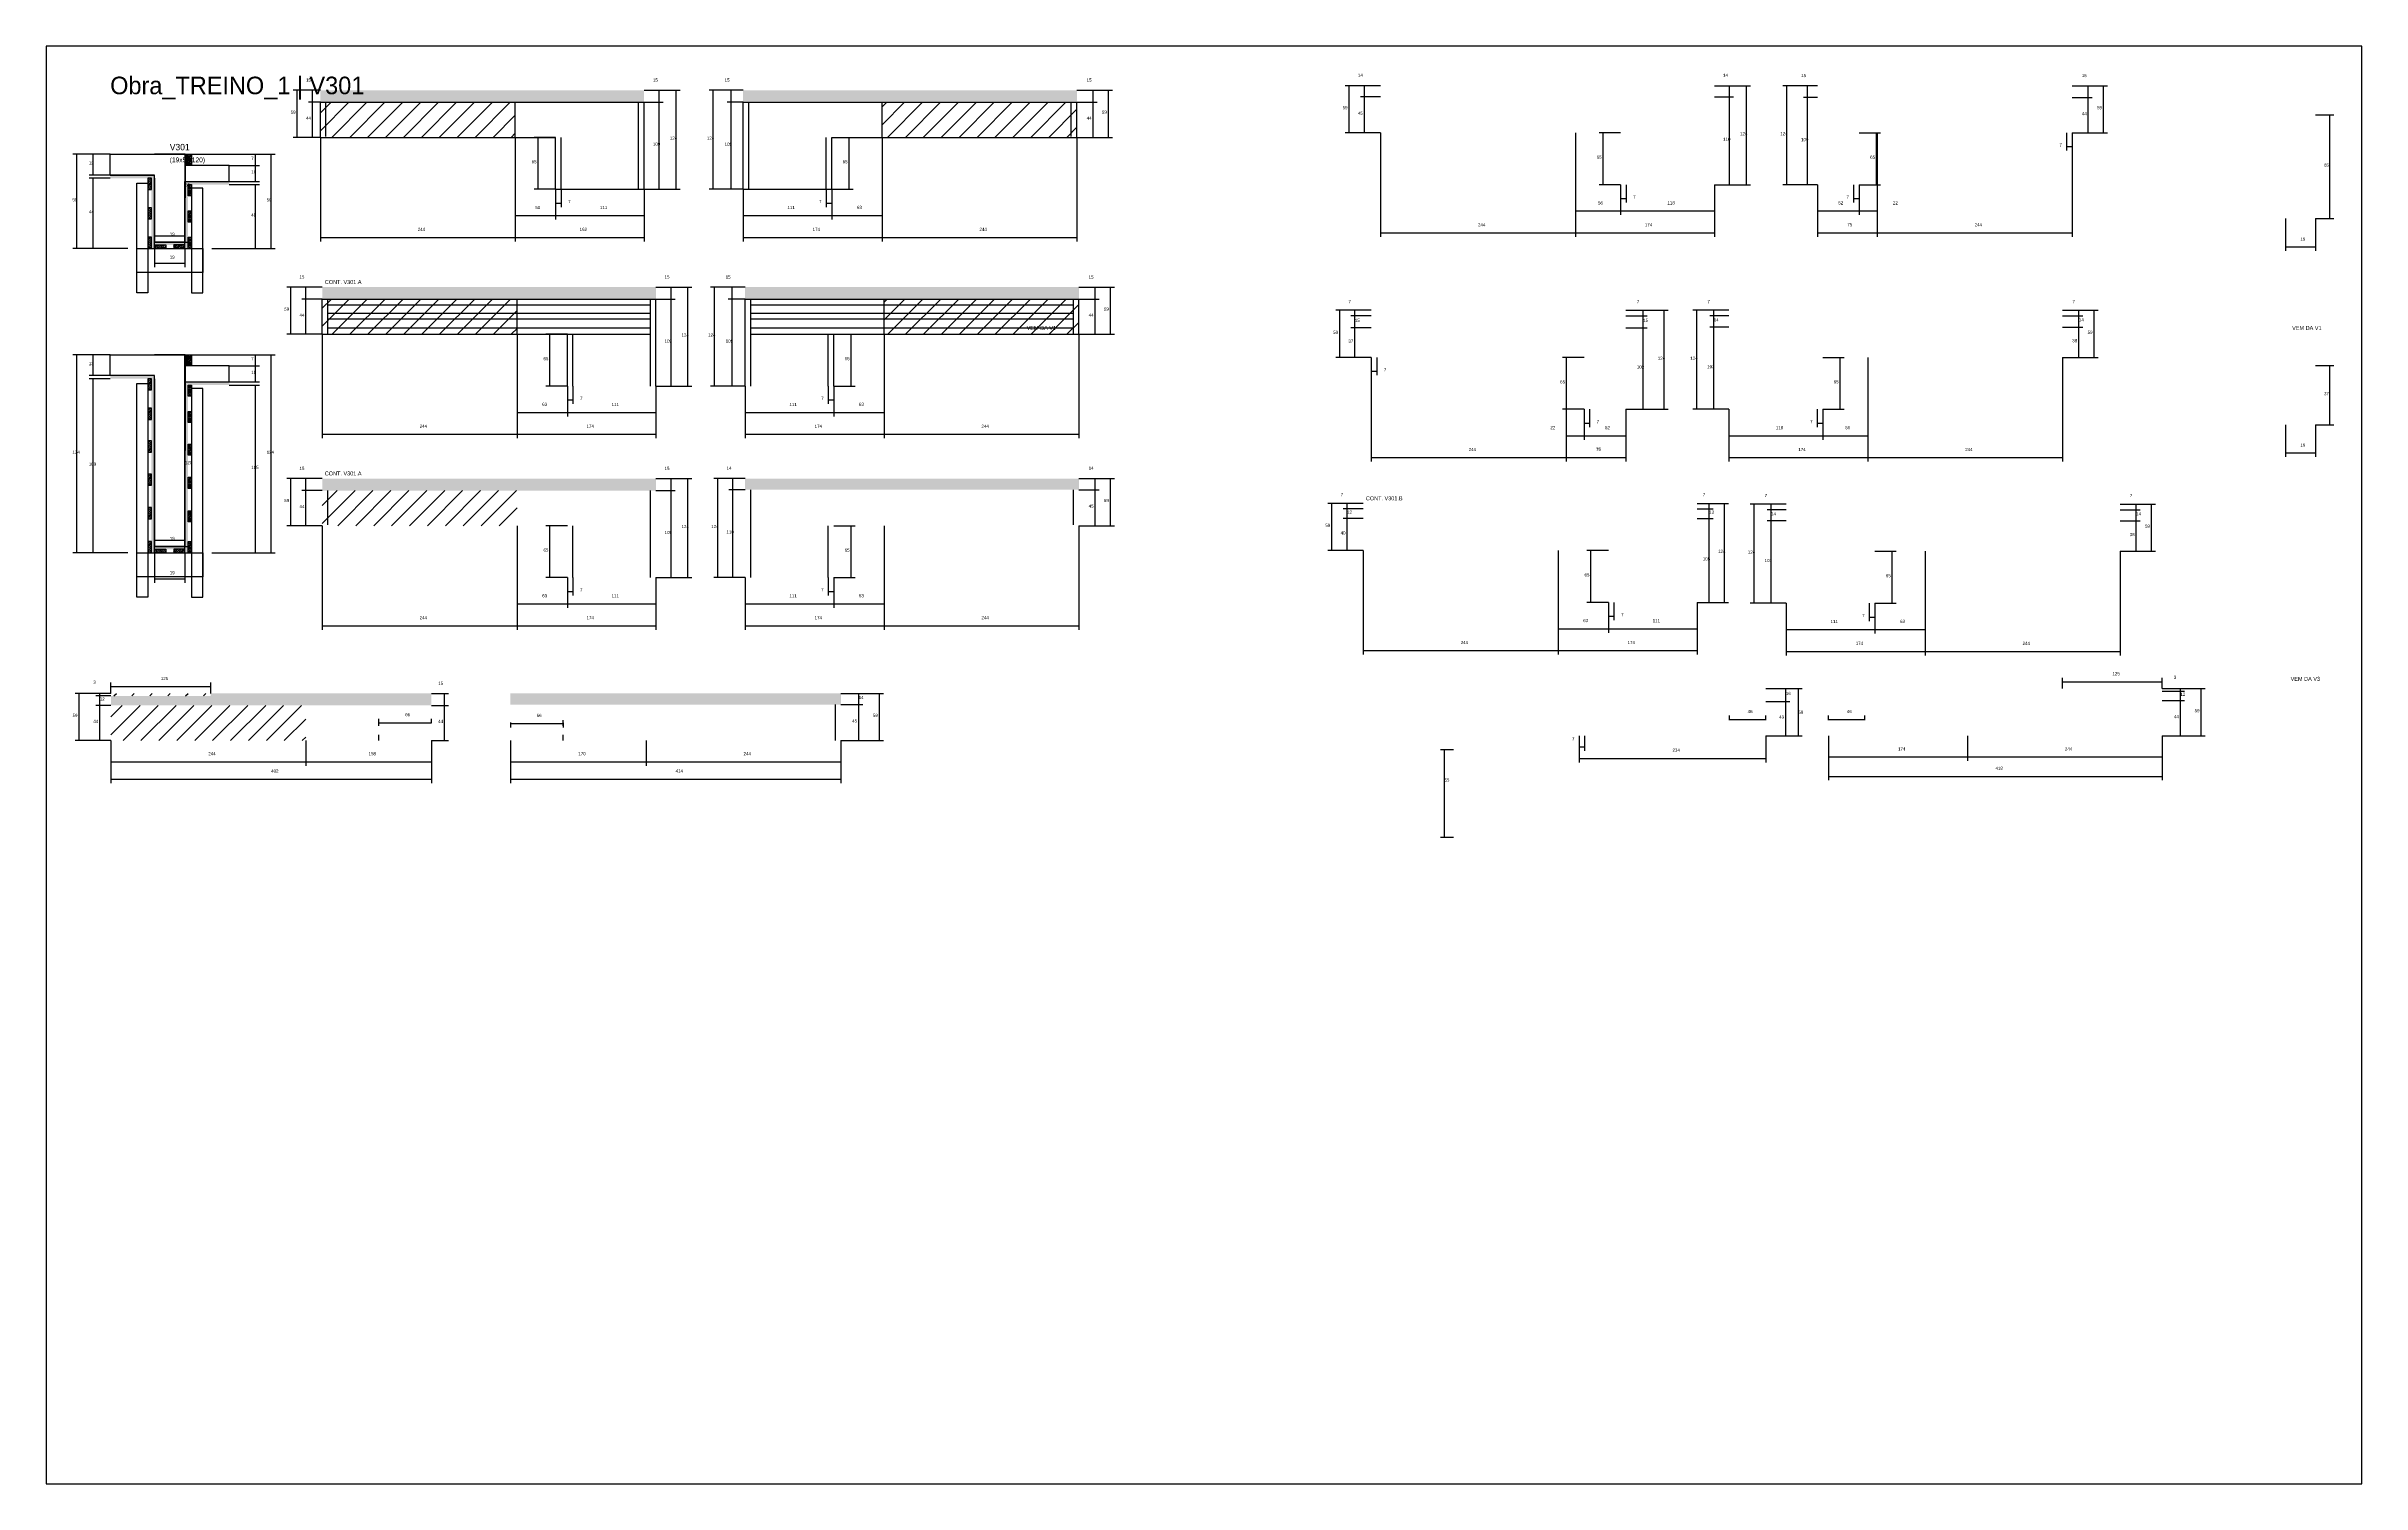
# Model space of a CAD drawing. Header units: metres. Extents: x -41 to 34800, y -36000 to 1848.
# Drawn here: x 2900 to 5800, y 0 to 1800 of the extents above; entities that cross this region are included whole.
import ezdxf

# ---------------------------------------------------------------- set-up
doc = ezdxf.new("R2010")
doc.units = ezdxf.units.M
for name, color, linetype in [('CELL_BORDER', 8, 'Continuous'), ('CONCRETO', 251, 'Continuous'), ('COTA', 4, 'Continuous'), ('Cota Seção (2x)', 4, 'Continuous'), ('Hachura', 253, 'Continuous'), ('LABEL_ID', 3, 'Continuous'), ('Madeira', 126, 'Continuous'), ('Painéis', 200, 'Continuous'), ('REAPROVEITAMENTO', 251, 'Continuous'), ('SARR_2.2x7', 40, 'Continuous'), ('SARR_3.5x7', 81, 'Continuous'), ('Texto Seção', 7, 'Continuous')]:
    doc.layers.add(name, color=color, linetype=linetype)

msp = doc.modelspace()

# ---------------------------------------------------------------- hatches: boundary and pattern name
at = {"layer": 'COTA'}
h = msp.add_hatch(dxfattribs=at)
h.set_pattern_fill('AR-CONC', scale=0.03)
h.paths.add_polyline_path([(3648.8, 1745), (3243.3, 1745), (3243.3, 1745), (3243.3, 1730), (3243.3, 1730), (3648.8, 1730), (3648.8, 1730), (3648.8, 1745)])
h = msp.add_hatch(dxfattribs=at)
h.set_pattern_fill('AR-CONC', scale=0.03)
h.paths.add_polyline_path([(3772.8, 1745), (4190.8, 1745), (4190.8, 1745), (4190.8, 1731), (4190.8, 1731), (3772.8, 1731), (3772.8, 1731), (3772.8, 1745)])
h = msp.add_hatch(dxfattribs=at)
h.set_pattern_fill('AR-CONC', scale=0.03)
h.paths.add_polyline_path([(3663.6, 1498.4), (3245.6, 1498.4), (3245.6, 1498.4), (3245.6, 1483.4), (3245.6, 1483.4), (3663.6, 1483.4), (3663.6, 1483.4), (3663.6, 1498.4)])
h = msp.add_hatch(dxfattribs=at)
h.set_pattern_fill('AR-CONC', scale=0.03)
h.paths.add_polyline_path([(3775.3, 1498.4), (4193.3, 1498.4), (4193.3, 1498.4), (4193.3, 1483.4), (4193.3, 1483.4), (3775.3, 1483.4), (3775.3, 1483.4), (3775.3, 1498.4)])
h = msp.add_hatch(dxfattribs=at)
h.set_pattern_fill('AR-CONC', scale=0.03)
h.paths.add_polyline_path([(3663.6, 1258.7), (3245.6, 1258.7), (3245.6, 1258.7), (3245.6, 1243.7), (3245.6, 1243.7), (3663.6, 1243.7), (3663.6, 1243.7), (3663.6, 1258.7)])
h = msp.add_hatch(dxfattribs=at)
h.set_pattern_fill('AR-CONC', scale=0.03)
h.paths.add_polyline_path([(3775.3, 1258.7), (4193.3, 1258.7), (4193.3, 1258.7), (4193.3, 1244.7), (4193.3, 1244.7), (3775.3, 1244.7), (3775.3, 1244.7), (3775.3, 1258.7)])
h = msp.add_hatch(dxfattribs=at)
h.set_pattern_fill('AR-CONC', scale=0.03)
h.paths.add_polyline_path([(3382.4, 974.6), (3382.4, 989.6), (3382.4, 989.6), (3105.9, 989.6), (3105.9, 989.6), (3105.9, 986.6), (3105.9, 986.6), (2980.9, 986.6), (2980.9, 986.6), (2980.9, 974.6), (2980.9, 974.6), (3382.4, 974.6)])
h = msp.add_hatch(dxfattribs=at)
h.set_pattern_fill('AR-CONC', scale=0.03)
h.paths.add_polyline_path([(3481.3, 989.6), (3481.3, 975.6), (3481.3, 975.6), (3895.3, 975.6), (3895.3, 975.6), (3895.3, 989.6), (3895.3, 989.6), (3481.3, 989.6)])
at = {"layer": 'Hachura'}
h = msp.add_hatch(color=8, dxfattribs=at)
h.dxf.hatch_style = 1
h.paths.add_polyline_path([(3077.6, 1664.8), (3074, 1664.8), (3074, 1664.8), (3074, 1650.8), (3074, 1650.8), (3077.6, 1650.8), (3077.6, 1650.8), (3077.6, 1664.8)])
h = msp.add_hatch(dxfattribs=at)
h.set_pattern_fill('ANSI31', scale=0.5)
h.paths.add_polyline_path([(3082, 1650.8), (3077.6, 1650.8), (3077.6, 1650.8), (3077.6, 1664.8), (3077.6, 1664.8), (3082, 1664.8), (3082, 1664.8), (3082, 1650.8)])
h = msp.add_hatch(color=8, dxfattribs=at)
h.dxf.hatch_style = 1
h.paths.add_polyline_path([(2980, 1634.8), (2980, 1638.8), (2980, 1638.8), (3035.6, 1638.8), (3035.6, 1638.8), (3035.6, 1634.8), (3035.6, 1634.8), (2980, 1634.8)])
h = msp.add_hatch(dxfattribs=at)
h.set_pattern_fill('ANSI31', scale=0.5)
h.paths.add_polyline_path([(3027.2, 1620.8), (3031.6, 1620.8), (3031.6, 1620.8), (3031.6, 1634.8), (3031.6, 1634.8), (3027.2, 1634.8), (3027.2, 1634.8), (3027.2, 1620.8)])
h = msp.add_hatch(color=8, dxfattribs=at)
h.dxf.hatch_style = 1
h.paths.add_polyline_path([(3031.6, 1634.8), (3035.6, 1634.8), (3035.6, 1634.8), (3035.6, 1546.8), (3035.6, 1546.8), (3031.6, 1546.8), (3031.6, 1546.8), (3031.6, 1634.8)])
h = msp.add_hatch(color=8, dxfattribs=at)
h.dxf.hatch_style = 1
h.paths.add_polyline_path([(3073.6, 1626.8), (3073.6, 1630.8), (3073.6, 1630.8), (3129.2, 1630.8), (3129.2, 1630.8), (3129.2, 1626.8), (3129.2, 1626.8), (3073.6, 1626.8)])
h = msp.add_hatch(color=8, dxfattribs=at)
h.dxf.hatch_style = 1
h.paths.add_polyline_path([(3073.6, 1626.8), (3077.6, 1626.8), (3077.6, 1626.8), (3077.6, 1546.8), (3077.6, 1546.8), (3073.6, 1546.8), (3073.6, 1546.8), (3073.6, 1626.8)])
h = msp.add_hatch(dxfattribs=at)
h.set_pattern_fill('ANSI31', scale=0.5)
h.paths.add_polyline_path([(3082, 1612.8), (3077.6, 1612.8), (3077.6, 1612.8), (3077.6, 1626.8), (3077.6, 1626.8), (3082, 1626.8), (3082, 1626.8), (3082, 1612.8)])
h = msp.add_hatch(dxfattribs=at)
h.set_pattern_fill('ANSI31', scale=0.5)
h.paths.add_polyline_path([(3027.2, 1583.8), (3031.6, 1583.8), (3031.6, 1583.8), (3031.6, 1597.8), (3031.6, 1597.8), (3027.2, 1597.8), (3027.2, 1597.8), (3027.2, 1583.8)])
h = msp.add_hatch(dxfattribs=at)
h.set_pattern_fill('ANSI31', scale=0.5)
h.paths.add_polyline_path([(3082, 1579.8), (3077.6, 1579.8), (3077.6, 1579.8), (3077.6, 1593.8), (3077.6, 1593.8), (3082, 1593.8), (3082, 1593.8), (3082, 1579.8)])
h = msp.add_hatch(dxfattribs=at)
h.set_pattern_fill('ANSI31', scale=0.5)
h.paths.add_polyline_path([(3027.2, 1546.8), (3031.6, 1546.8), (3031.6, 1546.8), (3031.6, 1560.8), (3031.6, 1560.8), (3027.2, 1560.8), (3027.2, 1560.8), (3027.2, 1546.8)])
h = msp.add_hatch(color=8, dxfattribs=at)
h.dxf.hatch_style = 1
h.paths.add_polyline_path([(3035.6, 1551.2), (3035.6, 1554.8), (3035.6, 1554.8), (3073.6, 1554.8), (3073.6, 1554.8), (3073.6, 1551.2), (3073.6, 1551.2), (3035.6, 1551.2)])
h = msp.add_hatch(dxfattribs=at)
h.set_pattern_fill('ANSI31', scale=0.5)
h.paths.add_polyline_path([(3035.6, 1546.8), (3035.6, 1551.2), (3035.6, 1551.2), (3049.6, 1551.2), (3049.6, 1551.2), (3049.6, 1546.8), (3049.6, 1546.8), (3035.6, 1546.8)])
h = msp.add_hatch(dxfattribs=at)
h.set_pattern_fill('ANSI31', scale=0.5)
h.paths.add_polyline_path([(3073.6, 1546.8), (3073.6, 1551.2), (3073.6, 1551.2), (3059.6, 1551.2), (3059.6, 1551.2), (3059.6, 1546.8), (3059.6, 1546.8), (3073.6, 1546.8)])
h = msp.add_hatch(dxfattribs=at)
h.set_pattern_fill('ANSI31', scale=0.5)
h.paths.add_polyline_path([(3082, 1546.8), (3077.6, 1546.8), (3077.6, 1546.8), (3077.6, 1560.8), (3077.6, 1560.8), (3082, 1560.8), (3082, 1560.8), (3082, 1546.8)])
h = msp.add_hatch(color=8, dxfattribs=at)
h.dxf.hatch_style = 1
h.paths.add_polyline_path([(3077.6, 1413.7), (3074, 1413.7), (3074, 1413.7), (3074, 1399.7), (3074, 1399.7), (3077.6, 1399.7), (3077.6, 1399.7), (3077.6, 1413.7)])
h = msp.add_hatch(dxfattribs=at)
h.set_pattern_fill('ANSI31', scale=0.5)
h.paths.add_polyline_path([(3082, 1399.7), (3077.6, 1399.7), (3077.6, 1399.7), (3077.6, 1413.7), (3077.6, 1413.7), (3082, 1413.7), (3082, 1413.7), (3082, 1399.7)])
h = msp.add_hatch(color=8, dxfattribs=at)
h.dxf.hatch_style = 1
h.paths.add_polyline_path([(2980, 1383.7), (2980, 1387.7), (2980, 1387.7), (3035.6, 1387.7), (3035.6, 1387.7), (3035.6, 1383.7), (3035.6, 1383.7), (2980, 1383.7)])
h = msp.add_hatch(dxfattribs=at)
h.set_pattern_fill('ANSI31', scale=0.5)
h.paths.add_polyline_path([(3027.2, 1369.7), (3031.6, 1369.7), (3031.6, 1369.7), (3031.6, 1383.7), (3031.6, 1383.7), (3027.2, 1383.7), (3027.2, 1383.7), (3027.2, 1369.7)])
h = msp.add_hatch(color=8, dxfattribs=at)
h.dxf.hatch_style = 1
h.paths.add_polyline_path([(3031.6, 1383.7), (3035.6, 1383.7), (3035.6, 1383.7), (3035.6, 1165.7), (3035.6, 1165.7), (3031.6, 1165.7), (3031.6, 1165.7), (3031.6, 1383.7)])
h = msp.add_hatch(color=8, dxfattribs=at)
h.dxf.hatch_style = 1
h.paths.add_polyline_path([(3073.6, 1375.7), (3073.6, 1379.7), (3073.6, 1379.7), (3129.2, 1379.7), (3129.2, 1379.7), (3129.2, 1375.7), (3129.2, 1375.7), (3073.6, 1375.7)])
h = msp.add_hatch(color=8, dxfattribs=at)
h.dxf.hatch_style = 1
h.paths.add_polyline_path([(3073.6, 1375.7), (3077.6, 1375.7), (3077.6, 1375.7), (3077.6, 1165.7), (3077.6, 1165.7), (3073.6, 1165.7), (3073.6, 1165.7), (3073.6, 1375.7)])
h = msp.add_hatch(dxfattribs=at)
h.set_pattern_fill('ANSI31', scale=0.5)
h.paths.add_polyline_path([(3082, 1361.7), (3077.6, 1361.7), (3077.6, 1361.7), (3077.6, 1375.7), (3077.6, 1375.7), (3082, 1375.7), (3082, 1375.7), (3082, 1361.7)])
h = msp.add_hatch(dxfattribs=at)
h.set_pattern_fill('ANSI31', scale=0.5)
h.paths.add_polyline_path([(3027.2, 1332.7), (3031.6, 1332.7), (3031.6, 1332.7), (3031.6, 1346.7), (3031.6, 1346.7), (3027.2, 1346.7), (3027.2, 1346.7), (3027.2, 1332.7)])
h = msp.add_hatch(dxfattribs=at)
h.set_pattern_fill('ANSI31', scale=0.5)
h.paths.add_polyline_path([(3082, 1328.7), (3077.6, 1328.7), (3077.6, 1328.7), (3077.6, 1342.7), (3077.6, 1342.7), (3082, 1342.7), (3082, 1342.7), (3082, 1328.7)])
h = msp.add_hatch(dxfattribs=at)
h.set_pattern_fill('ANSI31', scale=0.5)
h.paths.add_polyline_path([(3027.2, 1291.9), (3031.6, 1291.9), (3031.6, 1291.9), (3031.6, 1305.9), (3031.6, 1305.9), (3027.2, 1305.9), (3027.2, 1305.9), (3027.2, 1291.9)])
h = msp.add_hatch(dxfattribs=at)
h.set_pattern_fill('ANSI31', scale=0.5)
h.paths.add_polyline_path([(3082, 1287.9), (3077.6, 1287.9), (3077.6, 1287.9), (3077.6, 1301.9), (3077.6, 1301.9), (3082, 1301.9), (3082, 1301.9), (3082, 1287.9)])
h = msp.add_hatch(dxfattribs=at)
h.set_pattern_fill('ANSI31', scale=0.5)
h.paths.add_polyline_path([(3027.2, 1250.3), (3031.6, 1250.3), (3031.6, 1250.3), (3031.6, 1264.3), (3031.6, 1264.3), (3027.2, 1264.3), (3027.2, 1264.3), (3027.2, 1250.3)])
h = msp.add_hatch(dxfattribs=at)
h.set_pattern_fill('ANSI31', scale=0.5)
h.paths.add_polyline_path([(3082, 1246.3), (3077.6, 1246.3), (3077.6, 1246.3), (3077.6, 1260.3), (3077.6, 1260.3), (3082, 1260.3), (3082, 1260.3), (3082, 1246.3)])
h = msp.add_hatch(dxfattribs=at)
h.set_pattern_fill('ANSI31', scale=0.5)
h.paths.add_polyline_path([(3027.2, 1208.4), (3031.6, 1208.4), (3031.6, 1208.4), (3031.6, 1222.4), (3031.6, 1222.4), (3027.2, 1222.4), (3027.2, 1222.4), (3027.2, 1208.4)])
h = msp.add_hatch(dxfattribs=at)
h.set_pattern_fill('ANSI31', scale=0.5)
h.paths.add_polyline_path([(3082, 1204.4), (3077.6, 1204.4), (3077.6, 1204.4), (3077.6, 1218.4), (3077.6, 1218.4), (3082, 1218.4), (3082, 1218.4), (3082, 1204.4)])
h = msp.add_hatch(dxfattribs=at)
h.set_pattern_fill('ANSI31', scale=0.5)
h.paths.add_polyline_path([(3027.2, 1165.7), (3031.6, 1165.7), (3031.6, 1165.7), (3031.6, 1179.7), (3031.6, 1179.7), (3027.2, 1179.7), (3027.2, 1179.7), (3027.2, 1165.7)])
h = msp.add_hatch(color=8, dxfattribs=at)
h.dxf.hatch_style = 1
h.paths.add_polyline_path([(3035.6, 1170.1), (3035.6, 1173.7), (3035.6, 1173.7), (3073.6, 1173.7), (3073.6, 1173.7), (3073.6, 1170.1), (3073.6, 1170.1), (3035.6, 1170.1)])
h = msp.add_hatch(dxfattribs=at)
h.set_pattern_fill('ANSI31', scale=0.5)
h.paths.add_polyline_path([(3035.6, 1165.7), (3035.6, 1170.1), (3035.6, 1170.1), (3049.6, 1170.1), (3049.6, 1170.1), (3049.6, 1165.7), (3049.6, 1165.7), (3035.6, 1165.7)])
h = msp.add_hatch(dxfattribs=at)
h.set_pattern_fill('ANSI31', scale=0.5)
h.paths.add_polyline_path([(3073.6, 1165.7), (3073.6, 1170.1), (3073.6, 1170.1), (3059.6, 1170.1), (3059.6, 1170.1), (3059.6, 1165.7), (3059.6, 1165.7), (3073.6, 1165.7)])
h = msp.add_hatch(dxfattribs=at)
h.set_pattern_fill('ANSI31', scale=0.5)
h.paths.add_polyline_path([(3082, 1165.7), (3077.6, 1165.7), (3077.6, 1165.7), (3077.6, 1179.7), (3077.6, 1179.7), (3082, 1179.7), (3082, 1179.7), (3082, 1165.7)])
at = {"layer": 'REAPROVEITAMENTO'}
h = msp.add_hatch(dxfattribs=at)
h.set_pattern_fill('ANSI31', scale=5)
h.paths.add_polyline_path([(3243.3, 1730), (3243.3, 1686), (3243.3, 1686), (3487.3, 1686), (3487.3, 1686), (3487.3, 1730), (3487.3, 1730), (3243.3, 1730)])
h = msp.add_hatch(dxfattribs=at)
h.set_pattern_fill('ANSI31', scale=5)
h.paths.add_polyline_path([(3946.8, 1730), (3946.8, 1686), (3946.8, 1686), (4190.8, 1686), (4190.8, 1686), (4190.8, 1730), (4190.8, 1730), (3946.8, 1730)])
h = msp.add_hatch(dxfattribs=at)
h.set_pattern_fill('ANSI31', scale=5)
h.paths.add_polyline_path([(3245.6, 1483.4), (3245.6, 1439.4), (3245.6, 1439.4), (3489.6, 1439.4), (3489.6, 1439.4), (3489.6, 1483.4), (3489.6, 1483.4), (3245.6, 1483.4)])
h = msp.add_hatch(dxfattribs=at)
h.set_pattern_fill('ANSI31', scale=5)
h.paths.add_polyline_path([(3949.3, 1483.4), (3949.3, 1439.4), (3949.3, 1439.4), (4193.3, 1439.4), (4193.3, 1439.4), (4193.3, 1483.4), (4193.3, 1483.4), (3949.3, 1483.4)])
h = msp.add_hatch(dxfattribs=at)
h.set_pattern_fill('ANSI31', scale=5)
h.paths.add_polyline_path([(3245.6, 1243.7), (3245.6, 1199.7), (3245.6, 1199.7), (3489.6, 1199.7), (3489.6, 1199.7), (3489.6, 1243.7), (3489.6, 1243.7), (3245.6, 1243.7)])
h = msp.add_hatch(dxfattribs=at)
h.set_pattern_fill('ANSI31', scale=5)
h.paths.add_polyline_path([(3105.9, 986.6), (3105.9, 989.6), (3105.9, 989.6), (2980.9, 989.6), (2980.9, 989.6), (2980.9, 986.6), (2980.9, 986.6), (3105.9, 986.6)])
h = msp.add_hatch(dxfattribs=at)
h.set_pattern_fill('ANSI31', scale=5)
h.paths.add_polyline_path([(2980.9, 974.6), (2980.9, 930.6), (2980.9, 930.6), (3224.9, 930.6), (3224.9, 930.6), (3224.9, 974.6), (3224.9, 974.6), (2980.9, 974.6)])

# ---------------------------------------------------------------- linework, layer by layer
at = {"layer": 'CELL_BORDER'}
msp.add_lwpolyline([(2900, 0), (5800, 0), (5800, 1800), (2900, 1800)], close=True, dxfattribs=at)
at = {"layer": 'CONCRETO'}
for points in [[(2980, 1638.8), (2980, 1664.8), (3035.6, 1664.8), (3035.6, 1664.8), (3074, 1664.8), (3073.6, 1554.8), (3035.6, 1554.8), (3035.6, 1638.8)], [(2980, 1387.7), (2980, 1413.7), (3035.6, 1413.7), (3035.6, 1413.7), (3074, 1413.7), (3073.6, 1173.7), (3035.6, 1173.7), (3035.6, 1387.7)]]:
    msp.add_lwpolyline(points, close=True, dxfattribs=at)
for points in [[(3035.6, 1634.8), (3035.6, 1554.8), (3073.6, 1554.8), (3073.6, 1630.8), (3129.2, 1630.8), (3129.2, 1650.8), (3074, 1650.8), (3074, 1664.8), (3035.6, 1664.8)], [(3035.6, 1383.7), (3035.6, 1173.7), (3073.6, 1173.7), (3073.6, 1379.7), (3129.2, 1379.7), (3129.2, 1399.7), (3074, 1399.7), (3074, 1413.7), (3035.6, 1413.7)]]:
    msp.add_lwpolyline(points, dxfattribs=at)
at = {"layer": 'COTA'}
for p, q in [((5742.3, 1714.2), (5765.3, 1714.2)), ((5760.3, 1584.2), (5760.3, 1714.2)), ((5430.2, 1691.7), (5430.2, 1669.4)), ((5437.2, 1691.7), (5437.2, 1669.4)), ((2980, 1664.8), (2933.2, 1664.8)), ((2938.2, 1546.8), (2938.2, 1664.8)), ((2980, 1664.8), (2953.7, 1664.8)), ((2958.7, 1638.8), (2958.7, 1664.8)), ((3082, 1664.8), (3186.5, 1664.8)), ((3129.2, 1664.8), (3167.2, 1664.8)), ((3162.2, 1650.8), (3162.2, 1664.8)), ((3181.5, 1546.8), (3181.5, 1664.8)), ((5430.2, 1674.4), (5437.2, 1674.4)), ((2980, 1638.8), (2953.7, 1638.8)), ((2980, 1634.8), (2953.7, 1634.8)), ((2958.7, 1546.8), (2958.7, 1634.8)), ((3129.2, 1650.8), (3167.2, 1650.8)), ((3129.2, 1650.8), (3167.2, 1650.8)), ((3129.2, 1630.8), (3167.2, 1630.8)), ((3129.2, 1626.8), (3167.2, 1626.8)), ((3162.2, 1630.8), (3162.2, 1650.8)), ((3162.2, 1546.8), (3162.2, 1626.8)), ((4871.7, 1626.7), (4871.7, 1604.4)), ((4878.7, 1626.7), (4878.7, 1604.4)), ((5163.7, 1626.7), (5163.7, 1604.4)), ((5170.7, 1626.7), (5170.7, 1604.4)), ((3537.8, 1621), (3537.8, 1598.7)), ((3537.8, 1603.7), (3544.8, 1603.7)), ((3544.8, 1621), (3544.8, 1598.7)), ((3876.8, 1621), (3876.8, 1598.7)), ((3876.8, 1603.7), (3883.8, 1603.7)), ((3883.8, 1621), (3883.8, 1598.7)), ((4871.7, 1609.4), (4878.7, 1609.4)), ((5163.7, 1609.4), (5170.7, 1609.4)), ((5704.4, 1584.2), (5704.4, 1544)), ((5742.3, 1584.2), (5742.3, 1544)), ((5742.3, 1584.2), (5765.3, 1584.2)), ((2977.3, 1546.8), (2933.2, 1546.8)), ((3002, 1546.8), (2953.7, 1546.8)), ((3035.6, 1546.8), (3035.6, 1523.5)), ((3073.6, 1546.8), (3073.6, 1523.5)), ((3107.2, 1546.8), (3186.5, 1546.8)), ((3107.2, 1546.8), (3167.2, 1546.8)), ((5704.4, 1549), (5742.3, 1549)), ((3035.6, 1528.5), (3073.6, 1528.5)), ((2980, 1413.7), (2933.2, 1413.7)), ((2938.2, 1165.7), (2938.2, 1413.7)), ((2980, 1413.7), (2953.7, 1413.7)), ((2958.7, 1387.7), (2958.7, 1413.7)), ((3082, 1413.7), (3186.5, 1413.7)), ((3129.2, 1413.7), (3167.2, 1413.7)), ((3129.2, 1399.7), (3167.2, 1399.7)), ((3129.2, 1399.7), (3167.2, 1399.7)), ((3162.2, 1399.7), (3162.2, 1413.7)), ((3162.2, 1379.7), (3162.2, 1399.7)), ((3181.5, 1165.7), (3181.5, 1413.7)), ((4559.5, 1410.4), (4559.5, 1388)), ((4559.5, 1393), (4566.5, 1393)), ((4566.5, 1410.4), (4566.5, 1388)), ((5742.3, 1400.1), (5765.3, 1400.1)), ((5760.3, 1326.1), (5760.3, 1400.1)), ((2980, 1387.7), (2953.7, 1387.7)), ((2980, 1383.7), (2953.7, 1383.7)), ((2958.7, 1165.7), (2958.7, 1383.7)), ((3129.2, 1379.7), (3167.2, 1379.7)), ((3129.2, 1375.7), (3167.2, 1375.7)), ((3162.2, 1165.7), (3162.2, 1375.7)), ((3552.6, 1374.4), (3552.6, 1352.1)), ((3559.6, 1374.4), (3559.6, 1352.1)), ((3879.3, 1374.4), (3879.3, 1352.1)), ((3886.3, 1374.4), (3886.3, 1352.1)), ((3552.6, 1357.1), (3559.6, 1357.1)), ((3879.3, 1357.1), (3886.3, 1357.1)), ((4826, 1345.4), (4826, 1323)), ((4833, 1345.4), (4833, 1323)), ((5117.9, 1345.4), (5117.9, 1323)), ((5124.9, 1345.4), (5124.9, 1323)), ((4826, 1328), (4833, 1328)), ((5117.9, 1328), (5124.9, 1328)), ((5704.4, 1326.1), (5704.4, 1285.9)), ((5742.3, 1326.1), (5742.3, 1285.9)), ((5742.3, 1326.1), (5765.3, 1326.1)), ((5704.4, 1290.9), (5742.3, 1290.9)), ((2977.3, 1165.7), (2933.2, 1165.7)), ((3002, 1165.7), (2953.7, 1165.7)), ((3035.6, 1165.7), (3035.6, 1128.3)), ((3073.6, 1165.7), (3073.6, 1128.3)), ((3107.2, 1165.7), (3186.5, 1165.7)), ((3107.2, 1165.7), (3167.2, 1165.7)), ((3035.6, 1133.3), (3073.6, 1133.3)), ((3552.6, 1134.7), (3552.6, 1112.4)), ((3559.6, 1134.7), (3559.6, 1112.4)), ((3879.3, 1134.7), (3879.3, 1112.4)), ((3886.3, 1134.7), (3886.3, 1112.4)), ((3552.6, 1117.4), (3559.6, 1117.4)), ((3879.3, 1117.4), (3886.3, 1117.4)), ((4856.5, 1103.6), (4856.5, 1081.3)), ((4863.5, 1103.6), (4863.5, 1081.3)), ((5183.3, 1102.6), (5183.3, 1080.3)), ((5190.3, 1102.6), (5190.3, 1080.3)), ((4856.5, 1086.3), (4863.5, 1086.3)), ((5183.3, 1085.3), (5190.3, 1085.3)), ((2980.9, 989.6), (2936, 989.6)), ((2941, 930.6), (2941, 989.6)), ((2980.9, 989.6), (2962, 989.6)), ((2980.9, 986.6), (2962, 986.6)), ((2980.9, 986.6), (2962, 986.6)), ((2967, 986.6), (2967, 989.6)), ((2967, 974.6), (2967, 986.6)), ((2980.9, 989.6), (2980.9, 1003.2)), ((2980.9, 998.2), (3105.9, 998.2)), ((3105.9, 989.6), (3105.9, 1003.2)), ((3382.4, 989.6), (3403.9, 989.6)), ((3398.9, 974.6), (3398.9, 989.6)), ((3895.3, 989.6), (3922.5, 989.6)), ((3895.3, 989.6), (3948.5, 989.6)), ((3917.5, 975.6), (3917.5, 989.6)), ((3943.5, 930.6), (3943.5, 989.6)), ((5053.8, 995.6), (5083.7, 995.6)), ((5053.8, 995.6), (5099.4, 995.6)), ((5078.7, 979.6), (5078.7, 995.6)), ((5094.4, 936.6), (5094.4, 995.6)), ((5425.3, 995.6), (5425.3, 1009.2)), ((5425.3, 1004.2), (5550.3, 1004.2)), ((5550.3, 995.6), (5550.3, 1009.2)), ((5550.3, 995.6), (5577.9, 995.6)), ((5550.3, 995.6), (5603.9, 995.6)), ((5550.3, 992.6), (5577.9, 992.6)), ((5550.3, 992.6), (5577.9, 992.6)), ((5572.9, 992.6), (5572.9, 995.6)), ((5572.9, 980.6), (5572.9, 992.6)), ((5598.9, 936.6), (5598.9, 995.6)), ((2980.9, 974.6), (2962, 974.6)), ((2980.9, 974.6), (2962, 974.6)), ((2967, 930.6), (2967, 974.6)), ((3382.4, 974.6), (3403.9, 974.6)), ((3382.4, 974.6), (3403.9, 974.6)), ((3398.9, 930.6), (3398.9, 974.6)), ((3895.3, 975.6), (3922.5, 975.6)), ((3895.3, 975.6), (3922.5, 975.6)), ((3917.5, 930.6), (3917.5, 975.6)), ((5008.3, 956), (5008.3, 961.9)), ((5053.8, 979.6), (5083.7, 979.6)), ((5053.8, 979.6), (5083.7, 979.6)), ((5053.8, 956), (5053.8, 961.9)), ((5078.7, 936.6), (5078.7, 979.6)), ((5132.3, 956), (5132.3, 961.9)), ((5177.8, 956), (5177.8, 961.9)), ((5550.3, 980.6), (5577.9, 980.6)), ((5550.3, 980.6), (5577.9, 980.6)), ((5572.9, 936.6), (5572.9, 980.6)), ((2980.9, 930.6), (2936, 930.6)), ((2980.9, 930.6), (2962, 930.6)), ((2980.9, 930.6), (2980.9, 899.1)), ((2980.9, 930.6), (2980.9, 877.4)), ((3224.9, 930.6), (3224.9, 899.1)), ((3224.9, 930.6), (3224.9, 899.1)), ((3382.4, 930.6), (3382.4, 899.1)), ((3382.4, 930.6), (3382.4, 877.4)), ((3382.4, 930.6), (3403.9, 930.6)), ((3481.3, 930.6), (3481.3, 899.1)), ((3481.3, 930.6), (3481.3, 877.4)), ((3651.3, 930.6), (3651.3, 899.1)), ((3651.3, 930.6), (3651.3, 899.1)), ((3895.3, 930.6), (3895.3, 899.1)), ((3895.3, 930.6), (3895.3, 877.4)), ((3895.3, 930.6), (3922.5, 930.6)), ((3895.3, 930.6), (3948.5, 930.6)), ((4819.7, 936.6), (4819.7, 917.7)), ((4819.8, 936.6), (4819.8, 903.3)), ((4826.7, 936.6), (4826.7, 917.7)), ((5008.3, 956.9), (5053.8, 956.9)), ((5053.8, 936.6), (5053.8, 903.3)), ((5053.8, 936.6), (5083.7, 936.6)), ((5053.8, 936.6), (5099.4, 936.6)), ((5132.3, 956.9), (5177.8, 956.9)), ((5132.3, 936.6), (5132.3, 905.1)), ((5132.3, 936.6), (5132.3, 880.8)), ((5306.3, 936.6), (5306.3, 905.1)), ((5306.3, 936.6), (5306.3, 905.1)), ((5550.3, 936.6), (5550.3, 905.1)), ((5550.3, 936.6), (5550.3, 880.8)), ((5550.3, 936.6), (5577.9, 936.6)), ((5550.3, 936.6), (5603.9, 936.6)), ((2980.9, 904.1), (3224.9, 904.1)), ((3224.9, 904.1), (3382.4, 904.1)), ((3481.3, 904.1), (3651.3, 904.1)), ((3651.3, 904.1), (3895.3, 904.1)), ((4819.7, 922.7), (4826.7, 922.7)), ((4819.8, 908.3), (5053.8, 908.3)), ((5132.3, 910.1), (5306.3, 910.1)), ((5306.3, 910.1), (5550.3, 910.1)), ((2980.9, 882.4), (3382.4, 882.4)), ((3481.3, 882.4), (3895.3, 882.4)), ((5132.3, 885.8), (5550.3, 885.8))]:
    msp.add_line(p, q, dxfattribs=at)
at = {"layer": 'Cota Seção (2x)'}
for p, q in [((3243.3, 1745), (3209.3, 1745)), ((3214.3, 1686), (3214.3, 1745)), ((3243.3, 1745), (3228.4, 1745)), ((3233.4, 1730), (3233.4, 1745)), ((3648.8, 1745), (3672.8, 1745)), ((3648.8, 1745), (3694, 1745)), ((3667.8, 1730), (3667.8, 1745)), ((3689, 1621), (3689, 1745)), ((3772.8, 1745), (3730.4, 1745)), ((3735.4, 1621), (3735.4, 1745)), ((3772.8, 1745), (3752.7, 1745)), ((3757.7, 1730), (3757.7, 1745)), ((4190.8, 1745), (4216.1, 1745)), ((4190.8, 1745), (4235.2, 1745)), ((4211.1, 1730), (4211.1, 1745)), ((4230.2, 1686), (4230.2, 1745)), ((4571.2, 1750.7), (4526.8, 1750.7)), ((4531.8, 1691.7), (4531.8, 1750.7)), ((4571.2, 1750.7), (4545.9, 1750.7)), ((4550.9, 1736.7), (4550.9, 1750.7)), ((4989.2, 1750.7), (5013.2, 1750.7)), ((4989.2, 1750.7), (5034.4, 1750.7)), ((5008.2, 1736.7), (5008.2, 1750.7)), ((5029.4, 1626.7), (5029.4, 1750.7)), ((5118.2, 1750.7), (5074.8, 1750.7)), ((5079.8, 1626.7), (5079.8, 1750.7)), ((5118.2, 1750.7), (5101, 1750.7)), ((5106, 1735.7), (5106, 1750.7)), ((5437.2, 1750.7), (5462.5, 1750.7)), ((5437.2, 1750.7), (5481.6, 1750.7)), ((5457.5, 1735.7), (5457.5, 1750.7)), ((5476.6, 1691.7), (5476.6, 1750.7)), ((3243.3, 1730), (3228.4, 1730)), ((3243.3, 1730), (3228.4, 1730)), ((3233.4, 1686), (3233.4, 1730)), ((3648.8, 1730), (3672.8, 1730)), ((3648.8, 1730), (3672.8, 1730)), ((3667.8, 1621), (3667.8, 1730)), ((3772.8, 1730), (3752.7, 1730)), ((3772.8, 1730), (3752.7, 1730)), ((3757.7, 1621), (3757.7, 1730)), ((4190.8, 1730), (4216.1, 1730)), ((4190.8, 1730), (4216.1, 1730)), ((4211.1, 1686), (4211.1, 1730)), ((4571.2, 1736.7), (4545.9, 1736.7)), ((4571.2, 1736.7), (4545.9, 1736.7)), ((4550.9, 1691.7), (4550.9, 1736.7)), ((4989.2, 1736.7), (5013.2, 1736.7)), ((4989.2, 1736.7), (5013.2, 1736.7)), ((5008.2, 1626.7), (5008.2, 1736.7)), ((5118.2, 1735.7), (5101, 1735.7)), ((5118.2, 1735.7), (5101, 1735.7)), ((5106, 1626.7), (5106, 1735.7)), ((5437.2, 1735.7), (5462.5, 1735.7)), ((5437.2, 1735.7), (5462.5, 1735.7)), ((5457.5, 1691.7), (5457.5, 1735.7)), ((3243.3, 1686), (3209.3, 1686)), ((3243.3, 1686), (3228.4, 1686)), ((3243.3, 1686), (3243.3, 1555.7)), ((3487.3, 1686), (3487.3, 1555.7)), ((3487.3, 1686), (3487.3, 1555.7)), ((3537.8, 1686), (3511, 1686)), ((3516, 1621), (3516, 1686)), ((3883.8, 1686), (3910.5, 1686)), ((3905.5, 1621), (3905.5, 1686)), ((3946.8, 1686), (3946.8, 1555.7)), ((3946.8, 1686), (3946.8, 1555.7)), ((4190.8, 1686), (4190.8, 1555.7)), ((4190.8, 1686), (4216.1, 1686)), ((4190.8, 1686), (4235.2, 1686)), ((4571.2, 1691.7), (4526.8, 1691.7)), ((4571.2, 1691.7), (4545.9, 1691.7)), ((4571.2, 1691.7), (4571.2, 1561.4)), ((4815.2, 1691.7), (4815.2, 1561.4)), ((4815.2, 1691.7), (4815.2, 1561.4)), ((4871.7, 1691.7), (4844.9, 1691.7)), ((4849.9, 1626.7), (4849.9, 1691.7)), ((5170.7, 1691.7), (5197.5, 1691.7)), ((5192.5, 1626.7), (5192.5, 1691.7)), ((5193.2, 1691.7), (5193.2, 1561.4)), ((5193.2, 1691.7), (5193.2, 1561.4)), ((5437.2, 1691.7), (5437.2, 1561.4)), ((5437.2, 1691.7), (5462.5, 1691.7)), ((5437.2, 1691.7), (5481.6, 1691.7)), ((3062.6, 1664.8), (3079, 1664.8)), ((3074, 1554.8), (3074, 1664.8)), ((4815.2, 1626.7), (4815.2, 1588.8)), ((4871.7, 1626.7), (4844.9, 1626.7)), ((4871.7, 1626.7), (4871.7, 1588.8)), ((4871.7, 1626.7), (4871.7, 1588.8)), ((4989.2, 1626.7), (4989.2, 1561.4)), ((4989.2, 1626.7), (4989.2, 1588.8)), ((4989.2, 1626.7), (5013.2, 1626.7)), ((4989.2, 1626.7), (5034.4, 1626.7)), ((5118.2, 1626.7), (5074.8, 1626.7)), ((5118.2, 1626.7), (5101, 1626.7)), ((5118.2, 1626.7), (5118.2, 1561.4)), ((5118.2, 1626.7), (5118.2, 1588.8)), ((5170.7, 1626.7), (5197.5, 1626.7)), ((5170.7, 1626.7), (5170.7, 1588.8)), ((5170.7, 1626.7), (5170.7, 1588.8)), ((5193.2, 1626.7), (5193.2, 1588.8)), ((3487.3, 1621), (3487.3, 1583.1)), ((3537.8, 1621), (3511, 1621)), ((3537.8, 1621), (3537.8, 1583.1)), ((3537.8, 1621), (3537.8, 1583.1)), ((3648.8, 1621), (3648.8, 1555.7)), ((3648.8, 1621), (3672.8, 1621)), ((3648.8, 1621), (3694, 1621)), ((3648.8, 1621), (3648.8, 1583.1)), ((3772.8, 1621), (3730.4, 1621)), ((3772.8, 1621), (3752.7, 1621)), ((3772.8, 1621), (3772.8, 1555.7)), ((3772.8, 1621), (3772.8, 1583.1)), ((3883.8, 1621), (3910.5, 1621)), ((3883.8, 1621), (3883.8, 1583.1)), ((3883.8, 1621), (3883.8, 1583.1)), ((3946.8, 1621), (3946.8, 1583.1)), ((3035.6, 1546.8), (3035.6, 1567.8)), ((3073.5, 1546.8), (3073.5, 1567.8)), ((3487.3, 1588.1), (3537.8, 1588.1)), ((3537.8, 1588.1), (3648.8, 1588.1)), ((3772.8, 1588.1), (3883.8, 1588.1)), ((3883.8, 1588.1), (3946.8, 1588.1)), ((4571.2, 1566.4), (4815.2, 1566.4)), ((4815.2, 1593.8), (4871.7, 1593.8)), ((4815.2, 1566.4), (4989.2, 1566.4)), ((4871.7, 1593.8), (4989.2, 1593.8)), ((5118.2, 1593.8), (5170.7, 1593.8)), ((5118.2, 1566.4), (5193.2, 1566.4)), ((5170.7, 1593.8), (5193.2, 1593.8)), ((5193.2, 1566.4), (5437.2, 1566.4)), ((3035.6, 1562.8), (3073.5, 1562.8)), ((3062.6, 1554.8), (3079, 1554.8)), ((3243.3, 1560.7), (3487.3, 1560.7)), ((3487.3, 1560.7), (3648.8, 1560.7)), ((3772.8, 1560.7), (3946.8, 1560.7)), ((3946.8, 1560.7), (4190.8, 1560.7)), ((3245.6, 1498.4), (3201.1, 1498.4)), ((3206.1, 1439.4), (3206.1, 1498.4)), ((3245.6, 1498.4), (3220.2, 1498.4)), ((3245.6, 1483.4), (3220.2, 1483.4)), ((3245.6, 1483.4), (3220.2, 1483.4)), ((3225.2, 1483.4), (3225.2, 1498.4)), ((3225.2, 1439.4), (3225.2, 1483.4)), ((3663.6, 1498.4), (3687.6, 1498.4)), ((3663.6, 1498.4), (3708.7, 1498.4)), ((3663.6, 1483.4), (3687.6, 1483.4)), ((3663.6, 1483.4), (3687.6, 1483.4)), ((3682.6, 1483.4), (3682.6, 1498.4)), ((3682.6, 1374.4), (3682.6, 1483.4)), ((3703.7, 1374.4), (3703.7, 1498.4)), ((3775.3, 1498.4), (3731.9, 1498.4)), ((3736.9, 1374.4), (3736.9, 1498.4)), ((3775.3, 1498.4), (3754, 1498.4)), ((3775.3, 1483.4), (3754, 1483.4)), ((3775.3, 1483.4), (3754, 1483.4)), ((3759, 1483.4), (3759, 1498.4)), ((3759, 1374.4), (3759, 1483.4)), ((4193.3, 1498.4), (4218.7, 1498.4)), ((4193.3, 1498.4), (4237.8, 1498.4)), ((4193.3, 1483.4), (4218.7, 1483.4)), ((4193.3, 1483.4), (4218.7, 1483.4)), ((4213.7, 1483.4), (4213.7, 1498.4)), ((4213.7, 1439.4), (4213.7, 1483.4)), ((4232.8, 1439.4), (4232.8, 1498.4)), ((4559.5, 1469.4), (4515, 1469.4)), ((4520, 1410.4), (4520, 1469.4)), ((4559.5, 1469.4), (4534.1, 1469.4)), ((4559.5, 1462.4), (4534.1, 1462.4)), ((4559.5, 1462.4), (4534.1, 1462.4)), ((4539.1, 1462.4), (4539.1, 1469.4)), ((4539.1, 1447.4), (4539.1, 1462.4)), ((4878.5, 1469.4), (4931.3, 1469.4)), ((4878.5, 1469.4), (4905.2, 1469.4)), ((4878.5, 1462.4), (4905.2, 1462.4)), ((4878.5, 1462.4), (4905.2, 1462.4)), ((4900.2, 1462.4), (4900.2, 1469.4)), ((4900.2, 1447.4), (4900.2, 1462.4)), ((4926.3, 1345.4), (4926.3, 1469.4)), ((5007.4, 1469.4), (4962.3, 1469.4)), ((4967.3, 1345.4), (4967.3, 1469.4)), ((5007.4, 1469.4), (4983.4, 1469.4)), ((5007.4, 1462.4), (4983.4, 1462.4)), ((5007.4, 1462.4), (4983.4, 1462.4)), ((4988.4, 1462.4), (4988.4, 1469.4)), ((4988.4, 1448.4), (4988.4, 1462.4)), ((5425.4, 1469.4), (5469.9, 1469.4)), ((5425.4, 1469.4), (5450.8, 1469.4)), ((5425.4, 1462.4), (5450.8, 1462.4)), ((5425.4, 1462.4), (5450.8, 1462.4)), ((5445.8, 1462.4), (5445.8, 1469.4)), ((5445.8, 1448.4), (5445.8, 1462.4)), ((5464.9, 1410.4), (5464.9, 1469.4)), ((3245.6, 1439.4), (3201.1, 1439.4)), ((3245.6, 1439.4), (3220.2, 1439.4)), ((3245.6, 1439.4), (3245.6, 1309.1)), ((3489.6, 1439.4), (3489.6, 1309.1)), ((3489.6, 1439.4), (3489.6, 1309.1)), ((3552.6, 1439.4), (3525.8, 1439.4)), ((3530.8, 1374.4), (3530.8, 1439.4)), ((3886.3, 1439.4), (3913.1, 1439.4)), ((3908.1, 1374.4), (3908.1, 1439.4)), ((3949.3, 1439.4), (3949.3, 1309.1)), ((3949.3, 1439.4), (3949.3, 1309.1)), ((4193.3, 1439.4), (4193.3, 1309.1)), ((4193.3, 1439.4), (4218.7, 1439.4)), ((4193.3, 1439.4), (4237.8, 1439.4)), ((4559.5, 1447.4), (4534.1, 1447.4)), ((4559.5, 1447.4), (4534.1, 1447.4)), ((4539.1, 1410.4), (4539.1, 1447.4)), ((4878.5, 1447.4), (4905.2, 1447.4)), ((4878.5, 1447.4), (4905.2, 1447.4)), ((4900.2, 1345.4), (4900.2, 1447.4)), ((5007.4, 1448.4), (4983.4, 1448.4)), ((5007.4, 1448.4), (4983.4, 1448.4)), ((4988.4, 1345.4), (4988.4, 1448.4)), ((5425.4, 1448.4), (5450.8, 1448.4)), ((5425.4, 1448.4), (5450.8, 1448.4)), ((5445.8, 1410.4), (5445.8, 1448.4)), ((3062.6, 1413.7), (3078.6, 1413.7)), ((3073.6, 1173.7), (3073.6, 1413.7)), ((4559.5, 1410.4), (4515, 1410.4)), ((4559.5, 1410.4), (4534.1, 1410.4)), ((4559.5, 1410.4), (4559.5, 1280.1)), ((4826, 1410.4), (4799.2, 1410.4)), ((4803.5, 1410.4), (4803.5, 1280.1)), ((4803.5, 1410.4), (4803.5, 1280.1)), ((4804.2, 1345.4), (4804.2, 1410.4)), ((5124.9, 1410.4), (5151.7, 1410.4)), ((5146.7, 1345.4), (5146.7, 1410.4)), ((5181.4, 1410.4), (5181.4, 1280.1)), ((5181.4, 1410.4), (5181.4, 1280.1)), ((5425.4, 1410.4), (5425.4, 1280.1)), ((5425.4, 1410.4), (5450.8, 1410.4)), ((5425.4, 1410.4), (5469.9, 1410.4)), ((3489.6, 1374.4), (3489.6, 1336.5)), ((3552.6, 1374.4), (3525.8, 1374.4)), ((3552.6, 1374.4), (3552.6, 1336.5)), ((3552.6, 1374.4), (3552.6, 1336.5)), ((3663.6, 1374.4), (3663.6, 1309.1)), ((3663.6, 1374.4), (3663.6, 1336.5)), ((3663.6, 1374.4), (3687.6, 1374.4)), ((3663.6, 1374.4), (3708.7, 1374.4)), ((3775.3, 1374.4), (3731.9, 1374.4)), ((3775.3, 1374.4), (3754, 1374.4)), ((3775.3, 1374.4), (3775.3, 1309.1)), ((3775.3, 1374.4), (3775.3, 1336.5)), ((3886.3, 1374.4), (3913.1, 1374.4)), ((3886.3, 1374.4), (3886.3, 1336.5)), ((3886.3, 1374.4), (3886.3, 1336.5)), ((3949.3, 1374.4), (3949.3, 1336.5)), ((3489.6, 1341.5), (3552.6, 1341.5)), ((3552.6, 1341.5), (3663.6, 1341.5)), ((3775.3, 1341.5), (3886.3, 1341.5)), ((3886.3, 1341.5), (3949.3, 1341.5)), ((4826, 1345.4), (4799.2, 1345.4)), ((4803.5, 1345.4), (4803.5, 1307.4)), ((4826, 1345.4), (4826, 1307.4)), ((4826, 1345.4), (4826, 1307.4)), ((4878.5, 1345.4), (4878.5, 1280.1)), ((4878.5, 1345.4), (4878.5, 1307.4)), ((4878.5, 1345.4), (4905.2, 1345.4)), ((4878.5, 1345.4), (4931.3, 1345.4)), ((5007.4, 1345.4), (4962.3, 1345.4)), ((5007.4, 1345.4), (4983.4, 1345.4)), ((5007.4, 1345.4), (5007.4, 1280.1)), ((5007.4, 1345.4), (5007.4, 1307.4)), ((5124.9, 1345.4), (5151.7, 1345.4)), ((5124.9, 1345.4), (5124.9, 1307.4)), ((5124.9, 1345.4), (5124.9, 1307.4)), ((5181.4, 1345.4), (5181.4, 1307.4)), ((3245.6, 1314.1), (3489.6, 1314.1)), ((3489.6, 1314.1), (3663.6, 1314.1)), ((3775.3, 1314.1), (3949.3, 1314.1)), ((3949.3, 1314.1), (4193.3, 1314.1)), ((4803.5, 1312.4), (4826, 1312.4)), ((4826, 1312.4), (4878.5, 1312.4)), ((5007.4, 1312.4), (5124.9, 1312.4)), ((5124.9, 1312.4), (5181.4, 1312.4)), ((4559.5, 1285.1), (4803.5, 1285.1)), ((4803.5, 1285.1), (4878.5, 1285.1)), ((5007.4, 1285.1), (5181.4, 1285.1)), ((5181.4, 1285.1), (5425.4, 1285.1)), ((3245.6, 1258.7), (3201.1, 1258.7)), ((3206.1, 1199.7), (3206.1, 1258.7)), ((3245.6, 1258.7), (3220.2, 1258.7)), ((3225.2, 1243.7), (3225.2, 1258.7)), ((3663.6, 1258.7), (3687.6, 1258.7)), ((3663.6, 1258.7), (3708.7, 1258.7)), ((3682.6, 1243.7), (3682.6, 1258.7)), ((3703.7, 1134.7), (3703.7, 1258.7)), ((3775.3, 1258.7), (3735.9, 1258.7)), ((3740.9, 1134.7), (3740.9, 1258.7)), ((3775.3, 1258.7), (3755, 1258.7)), ((3760, 1244.7), (3760, 1258.7)), ((4193.3, 1258.7), (4218.7, 1258.7)), ((4193.3, 1258.7), (4237.8, 1258.7)), ((4213.7, 1244.7), (4213.7, 1258.7)), ((4232.8, 1199.7), (4232.8, 1258.7)), ((3245.6, 1243.7), (3220.2, 1243.7)), ((3245.6, 1243.7), (3220.2, 1243.7)), ((3225.2, 1199.7), (3225.2, 1243.7)), ((3663.6, 1243.7), (3687.6, 1243.7)), ((3663.6, 1243.7), (3687.6, 1243.7)), ((3682.6, 1134.7), (3682.6, 1243.7)), ((3775.3, 1244.7), (3755, 1244.7)), ((3775.3, 1244.7), (3755, 1244.7)), ((3760, 1134.7), (3760, 1244.7)), ((4193.3, 1244.7), (4218.7, 1244.7)), ((4193.3, 1244.7), (4218.7, 1244.7)), ((4213.7, 1199.7), (4213.7, 1244.7)), ((4549.5, 1227.6), (4505.1, 1227.6)), ((4510.1, 1168.6), (4510.1, 1227.6)), ((4549.5, 1227.6), (4524.2, 1227.6)), ((4549.5, 1220.6), (4524.2, 1220.6)), ((4549.5, 1220.6), (4524.2, 1220.6)), ((4529.2, 1220.6), (4529.2, 1227.6)), ((4529.2, 1208.6), (4529.2, 1220.6)), ((4967.5, 1227.6), (5006.9, 1227.6)), ((4967.5, 1227.6), (4987.8, 1227.6)), ((4967.5, 1220.6), (4987.8, 1220.6)), ((4967.5, 1220.6), (4987.8, 1220.6)), ((4982.8, 1220.6), (4982.8, 1227.6)), ((4982.8, 1208.6), (4982.8, 1220.6)), ((5001.9, 1103.6), (5001.9, 1227.6)), ((5079.3, 1226.6), (5034.1, 1226.6)), ((5039.1, 1102.6), (5039.1, 1226.6)), ((5079.3, 1226.6), (5055.3, 1226.6)), ((5079.3, 1219.6), (5055.3, 1219.6)), ((5079.3, 1219.6), (5055.3, 1219.6)), ((5060.3, 1219.6), (5060.3, 1226.6)), ((5060.3, 1205.6), (5060.3, 1219.6)), ((5497.3, 1226.6), (5541.7, 1226.6)), ((5497.3, 1226.6), (5522.6, 1226.6)), ((5497.3, 1219.6), (5522.6, 1219.6)), ((5497.3, 1219.6), (5522.6, 1219.6)), ((5517.6, 1219.6), (5517.6, 1226.6)), ((5517.6, 1205.6), (5517.6, 1219.6)), ((5536.7, 1167.6), (5536.7, 1226.6)), ((3245.6, 1199.7), (3201.1, 1199.7)), ((3245.6, 1199.7), (3220.2, 1199.7)), ((3245.6, 1199.7), (3245.6, 1069.4)), ((3489.6, 1199.7), (3489.6, 1069.4)), ((3489.6, 1199.7), (3489.6, 1069.4)), ((3552.6, 1199.7), (3525.8, 1199.7)), ((3530.8, 1134.7), (3530.8, 1199.7)), ((3886.3, 1199.7), (3913.1, 1199.7)), ((3908.1, 1134.7), (3908.1, 1199.7)), ((3949.3, 1199.7), (3949.3, 1069.4)), ((3949.3, 1199.7), (3949.3, 1069.4)), ((4193.3, 1199.7), (4193.3, 1069.4)), ((4193.3, 1199.7), (4218.7, 1199.7)), ((4193.3, 1199.7), (4237.8, 1199.7)), ((4549.5, 1208.6), (4524.2, 1208.6)), ((4549.5, 1208.6), (4524.2, 1208.6)), ((4529.2, 1168.6), (4529.2, 1208.6)), ((4967.5, 1208.6), (4987.8, 1208.6)), ((4967.5, 1208.6), (4987.8, 1208.6)), ((4982.8, 1103.6), (4982.8, 1208.6)), ((5079.3, 1205.6), (5055.3, 1205.6)), ((5079.3, 1205.6), (5055.3, 1205.6)), ((5060.3, 1102.6), (5060.3, 1205.6)), ((5497.3, 1205.6), (5522.6, 1205.6)), ((5497.3, 1205.6), (5522.6, 1205.6)), ((5517.6, 1167.6), (5517.6, 1205.6)), ((3035.6, 1165.7), (3035.6, 1186.7)), ((3035.6, 1181.7), (3073.5, 1181.7)), ((3062.6, 1173.7), (3078.6, 1173.7)), ((3073.5, 1165.7), (3073.5, 1186.7)), ((4549.5, 1168.6), (4505.1, 1168.6)), ((4549.5, 1168.6), (4524.2, 1168.6)), ((4549.5, 1168.6), (4549.5, 1038.3)), ((4793.5, 1168.6), (4793.5, 1038.3)), ((4793.5, 1168.6), (4793.5, 1038.3)), ((4856.5, 1168.6), (4829.7, 1168.6)), ((4834.7, 1103.6), (4834.7, 1168.6)), ((5190.3, 1167.6), (5217.1, 1167.6)), ((5212.1, 1102.6), (5212.1, 1167.6)), ((5253.3, 1167.6), (5253.3, 1037.3)), ((5253.3, 1167.6), (5253.3, 1037.3)), ((5497.3, 1167.6), (5497.3, 1037.3)), ((5497.3, 1167.6), (5522.6, 1167.6)), ((5497.3, 1167.6), (5541.7, 1167.6)), ((3489.6, 1134.7), (3489.6, 1096.8)), ((3552.6, 1134.7), (3525.8, 1134.7)), ((3552.6, 1134.7), (3552.6, 1096.8)), ((3552.6, 1134.7), (3552.6, 1096.8)), ((3663.6, 1134.7), (3663.6, 1069.4)), ((3663.6, 1134.7), (3663.6, 1096.8)), ((3663.6, 1134.7), (3687.6, 1134.7)), ((3663.6, 1134.7), (3708.7, 1134.7)), ((3775.3, 1134.7), (3735.9, 1134.7)), ((3775.3, 1134.7), (3755, 1134.7)), ((3775.3, 1134.7), (3775.3, 1069.4)), ((3775.3, 1134.7), (3775.3, 1096.8)), ((3886.3, 1134.7), (3913.1, 1134.7)), ((3886.3, 1134.7), (3886.3, 1096.8)), ((3886.3, 1134.7), (3886.3, 1096.8)), ((3949.3, 1134.7), (3949.3, 1096.8)), ((4793.5, 1103.6), (4793.5, 1065.7)), ((4856.5, 1103.6), (4829.7, 1103.6)), ((4856.5, 1103.6), (4856.5, 1065.7)), ((4856.5, 1103.6), (4856.5, 1065.7)), ((4967.5, 1103.6), (4967.5, 1038.3)), ((4967.5, 1103.6), (4967.5, 1065.7)), ((4967.5, 1103.6), (4987.8, 1103.6)), ((4967.5, 1103.6), (5006.9, 1103.6)), ((5079.3, 1102.6), (5034.1, 1102.6)), ((5079.3, 1102.6), (5055.3, 1102.6)), ((5079.3, 1102.6), (5079.3, 1037.3)), ((5079.3, 1102.6), (5079.3, 1064.7)), ((5190.3, 1102.6), (5217.1, 1102.6)), ((5190.3, 1102.6), (5190.3, 1064.7)), ((5190.3, 1102.6), (5190.3, 1064.7)), ((5253.3, 1102.6), (5253.3, 1064.7)), ((3245.6, 1074.4), (3489.6, 1074.4)), ((3489.6, 1101.8), (3552.6, 1101.8)), ((3489.6, 1074.4), (3663.6, 1074.4)), ((3552.6, 1101.8), (3663.6, 1101.8)), ((3775.3, 1101.8), (3886.3, 1101.8)), ((3775.3, 1074.4), (3949.3, 1074.4)), ((3886.3, 1101.8), (3949.3, 1101.8)), ((3949.3, 1074.4), (4193.3, 1074.4)), ((4793.5, 1070.7), (4856.5, 1070.7)), ((4856.5, 1070.7), (4967.5, 1070.7)), ((5079.3, 1069.7), (5190.3, 1069.7)), ((5190.3, 1069.7), (5253.3, 1069.7)), ((4549.5, 1043.3), (4793.5, 1043.3)), ((4793.5, 1043.3), (4967.5, 1043.3)), ((5079.3, 1042.3), (5253.3, 1042.3)), ((5253.3, 1042.3), (5497.3, 1042.3)), ((3316.4, 952.6), (3316.4, 958)), ((3382.4, 952.6), (3382.4, 958)), ((3316.4, 953), (3382.4, 953)), ((3481.3, 953.1), (3481.3, 947)), ((3481.3, 952), (3547.3, 952)), ((3547.3, 952.6), (3547.3, 947)), ((4662.7, 919.2), (4646.2, 919.2)), ((4651.2, 809.2), (4651.2, 919.2)), ((4662.7, 809.2), (4646.2, 809.2))]:
    msp.add_line(p, q, dxfattribs=at)
at = {"layer": 'Madeira'}
for points in [[(3082, 1650.8), (3077.6, 1650.8), (3077.6, 1664.8), (3082, 1664.8)], [(3027.2, 1620.8), (3031.6, 1620.8), (3031.6, 1634.8), (3027.2, 1634.8)], [(3082, 1612.8), (3077.6, 1612.8), (3077.6, 1626.8), (3082, 1626.8)], [(3027.2, 1583.8), (3031.6, 1583.8), (3031.6, 1597.8), (3027.2, 1597.8)], [(3082, 1579.8), (3077.6, 1579.8), (3077.6, 1593.8), (3082, 1593.8)], [(3027.2, 1546.8), (3031.6, 1546.8), (3031.6, 1560.8), (3027.2, 1560.8)], [(3035.6, 1546.8), (3035.6, 1551.2), (3049.6, 1551.2), (3049.6, 1546.8)], [(3073.6, 1546.8), (3073.6, 1551.2), (3059.6, 1551.2), (3059.6, 1546.8)], [(3082, 1546.8), (3077.6, 1546.8), (3077.6, 1560.8), (3082, 1560.8)], [(3082, 1399.7), (3077.6, 1399.7), (3077.6, 1413.7), (3082, 1413.7)], [(3027.2, 1369.7), (3031.6, 1369.7), (3031.6, 1383.7), (3027.2, 1383.7)], [(3082, 1361.7), (3077.6, 1361.7), (3077.6, 1375.7), (3082, 1375.7)], [(3027.2, 1332.7), (3031.6, 1332.7), (3031.6, 1346.7), (3027.2, 1346.7)], [(3082, 1328.7), (3077.6, 1328.7), (3077.6, 1342.7), (3082, 1342.7)], [(3027.2, 1291.9), (3031.6, 1291.9), (3031.6, 1305.9), (3027.2, 1305.9)], [(3082, 1287.9), (3077.6, 1287.9), (3077.6, 1301.9), (3082, 1301.9)], [(3027.2, 1250.3), (3031.6, 1250.3), (3031.6, 1264.3), (3027.2, 1264.3)], [(3082, 1246.3), (3077.6, 1246.3), (3077.6, 1260.3), (3082, 1260.3)], [(3027.2, 1208.4), (3031.6, 1208.4), (3031.6, 1222.4), (3027.2, 1222.4)], [(3082, 1204.4), (3077.6, 1204.4), (3077.6, 1218.4), (3082, 1218.4)], [(3027.2, 1165.7), (3031.6, 1165.7), (3031.6, 1179.7), (3027.2, 1179.7)], [(3035.6, 1165.7), (3035.6, 1170.1), (3049.6, 1170.1), (3049.6, 1165.7)], [(3073.6, 1165.7), (3073.6, 1170.1), (3059.6, 1170.1), (3059.6, 1165.7)], [(3082, 1165.7), (3077.6, 1165.7), (3077.6, 1179.7), (3082, 1179.7)]]:
    msp.add_lwpolyline(points, close=True, dxfattribs=at)
at = {"layer": 'Painéis'}
for p, q in [((3243.3, 1730), (3648.8, 1730)), ((3243.3, 1686), (3243.3, 1730)), ((3487.3, 1686), (3487.3, 1730)), ((3648.8, 1621), (3648.8, 1730)), ((3772.8, 1730), (4190.8, 1730)), ((3772.8, 1621), (3772.8, 1730)), ((3946.8, 1686), (3946.8, 1730)), ((4190.8, 1686), (4190.8, 1730)), ((3243.3, 1686), (3537.8, 1686)), ((3537.8, 1621), (3537.8, 1686)), ((3883.8, 1686), (4190.8, 1686)), ((3883.8, 1621), (3883.8, 1686)), ((2980, 1638.8), (3035.6, 1638.8)), ((3073.6, 1630.8), (3129.2, 1630.8)), ((3537.8, 1621), (3648.8, 1621)), ((3772.8, 1621), (3883.8, 1621)), ((3035.6, 1554.8), (3073.6, 1554.8)), ((3245.6, 1483.4), (3663.6, 1483.4)), ((3245.6, 1439.4), (3245.6, 1483.4)), ((3489.6, 1439.4), (3489.6, 1483.4)), ((3663.6, 1374.4), (3663.6, 1483.4)), ((3775.3, 1483.4), (4193.3, 1483.4)), ((3775.3, 1374.4), (3775.3, 1483.4)), ((3949.3, 1439.4), (3949.3, 1483.4)), ((4193.3, 1439.4), (4193.3, 1483.4)), ((3245.6, 1439.4), (3552.6, 1439.4)), ((3552.6, 1374.4), (3552.6, 1439.4)), ((3886.3, 1439.4), (4193.3, 1439.4)), ((3886.3, 1374.4), (3886.3, 1439.4))]:
    msp.add_line(p, q, dxfattribs=at)
at = {"layer": 'SARR_2.2x7'}
for p, q in [((3250.2, 1687), (3250.2, 1730)), ((3641.8, 1621), (3641.8, 1730)), ((3779.7, 1621), (3779.7, 1730)), ((4183.8, 1687), (4183.8, 1730)), ((3544.8, 1621), (3544.8, 1686)), ((3876.8, 1621), (3876.8, 1686)), ((3252.5, 1440.4), (3252.5, 1483.4)), ((3656.6, 1374.4), (3656.6, 1483.4)), ((3782.3, 1374.4), (3782.3, 1483.4)), ((4186.4, 1440.4), (4186.4, 1483.4)), ((3252.5, 1476.4), (3489.6, 1476.4)), ((3252.5, 1465.9), (3489.6, 1465.9)), ((3252.5, 1458.9), (3489.6, 1458.9)), ((3489.6, 1476.4), (3656.6, 1476.4)), ((3489.6, 1465.9), (3656.6, 1465.9)), ((3489.6, 1458.9), (3656.6, 1458.9)), ((3782.3, 1476.4), (3949.3, 1476.4)), ((3782.3, 1465.9), (3949.3, 1465.9)), ((3782.3, 1458.9), (3949.3, 1458.9)), ((3949.3, 1476.4), (4186.4, 1476.4)), ((3949.3, 1465.9), (4186.4, 1465.9)), ((3949.3, 1458.9), (4186.4, 1458.9)), ((3252.5, 1447.4), (3489.6, 1447.4)), ((3489.6, 1447.4), (3656.6, 1447.4)), ((3489.6, 1439.4), (3656.6, 1439.4)), ((3552.6, 1439.4), (3559.6, 1439.4)), ((3559.6, 1374.4), (3559.6, 1439.4)), ((3782.3, 1447.4), (3949.3, 1447.4)), ((3782.3, 1439.4), (3949.3, 1439.4)), ((3879.3, 1374.4), (3879.3, 1439.4)), ((3879.3, 1439.4), (3886.3, 1439.4)), ((3949.3, 1447.4), (4186.4, 1447.4)), ((3252.5, 1200.7), (3252.5, 1243.7)), ((3656.6, 1134.7), (3656.6, 1243.7)), ((3782.3, 1134.7), (3782.3, 1244.7)), ((4186.4, 1200.7), (4186.4, 1244.7)), ((3559.6, 1134.7), (3559.6, 1199.7)), ((3879.3, 1134.7), (3879.3, 1199.7)), ((3888.3, 930.6), (3888.3, 975.6)), ((3316.4, 949.1), (3316.4, 956.1)), ((3316.4, 930.6), (3316.4, 937.6)), ((3547.3, 949.1), (3547.3, 956.1)), ((3547.3, 930.6), (3547.3, 937.6))]:
    msp.add_line(p, q, dxfattribs=at)
at = {"layer": 'SARR_3.5x7'}
for points in [[(3013.2, 1628.8), (3027.2, 1628.8), (3027.2, 1491.2), (3013.2, 1491.2)], [(3096, 1622.4), (3082, 1622.4), (3082, 1491.2), (3096, 1491.2)], [(3013.2, 1546.8), (3096, 1546.8), (3096, 1516.8), (3013.2, 1516.8)], [(3013.2, 1377.7), (3027.2, 1377.7), (3027.2, 1110), (3013.2, 1110)], [(3096, 1371.3), (3082, 1371.3), (3082, 1110), (3096, 1110)], [(3013.2, 1165.7), (3096, 1165.7), (3096, 1135.6), (3013.2, 1135.6)]]:
    msp.add_lwpolyline(points, close=True, dxfattribs=at)

# ---------------------------------------------------------------- texts
at = {"layer": 'COTA'}
for s, p in [('13', (2953.2, 1651.8)), ('7', (3156.7, 1657.8)), ('7', (5421.3, 1674.4)), ('65', (5752.8, 1649.2)), ('10', (3156.7, 1640.8)), ('59', (2932.7, 1605.8)), ('59', (3176, 1605.8)), ('7', (3553.7, 1603.7)), ('7', (3867.9, 1603.7)), ('7', (4887.6, 1609.4)), ('7', (5154.8, 1609.4)), ('44', (2953.2, 1590.8)), ('40', (3156.7, 1586.8)), ('19', (3054.6, 1534)), ('19', (5723.3, 1556.5)), ('13', (2953.2, 1400.7)), ('7', (3156.7, 1406.7)), ('10', (3156.7, 1389.7)), ('7', (4575.3, 1393)), ('37', (5752.8, 1363.1)), ('7', (3568.4, 1357.1)), ('7', (3870.5, 1357.1)), ('7', (4841.8, 1328)), ('7', (5109.1, 1328)), ('124', (2932.7, 1289.7)), ('109', (2953.2, 1274.7)), ('124', (3176, 1289.7)), ('19', (5723.3, 1298.4)), ('105', (3156.7, 1270.7)), ('19', (3054.6, 1138.8)), ('7', (3568.4, 1117.4)), ('7', (3870.5, 1117.4)), ('7', (4872.4, 1086.3)), ('7', (5174.4, 1085.3)), ('125', (5487.8, 1012.3)), ('3', (2958.8, 1001.8)), ('125', (3043.4, 1006.3)), ('15', (3390.8, 1000.3)), ('14', (3917.5, 982.6)), ('16', (5078.7, 987.6)), ('3', (5564.7, 1007.8)), ('12', (5572.9, 986.6)), ('59', (2932.9, 960.1)), ('12', (2967, 980.6)), ('45', (3909.4, 953.1)), ('59', (3935.4, 960.1)), ('46', (5031, 965)), ('43', (5070.4, 958.1)), ('59', (5094.4, 964.1)), ('46', (5155.1, 965)), ('44', (5564.8, 958.6)), ('59', (5590.7, 966.1)), ('44', (2958.9, 952.6)), ('44', (3390.8, 952.6)), ('7', (4810.9, 930.8)), ('244', (3102.9, 912.1)), ('158', (3303.6, 912.2)), ('170', (3566.3, 912.2)), ('244', (3773.3, 912.1)), ('234', (4936.8, 916.6)), ('174', (5219.3, 918.1)), ('244', (5428.3, 918.1)), ('402', (3181.6, 890.5)), ('414', (3688.3, 890.5)), ('418', (5341.3, 893.9))]:
    msp.add_text(s, height=4, dxfattribs=at).set_placement(p)
at = {"layer": 'Cota Seção (2x)'}
for s, p in [('15', (3225.3, 1755.7)), ('15', (3659.7, 1755.7)), ('15', (3749.6, 1755.7)), ('15', (4203, 1755.7)), ('14', (4542.8, 1761.8)), ('14', (5000.1, 1761.8)), ('15', (5097.9, 1761.4)), ('15', (5449.4, 1761.4)), ('59', (3206.1, 1715.5)), ('44', (3225.3, 1708)), ('44', (4203, 1708)), ('59', (4222.1, 1715.5)), ('59', (4523.6, 1721.2)), ('45', (4542.8, 1714.2)), ('44', (5449.5, 1713.7)), ('59', (5468.5, 1721.2)), ('124', (3680.9, 1683)), ('124', (3727.3, 1683)), ('110', (5000.1, 1681.7)), ('124', (5021.3, 1688.7)), ('124', (5071.7, 1688.7)), ('109', (5097.8, 1681.2)), ('65', (3507.9, 1653.5)), ('109', (3659.7, 1675.5)), ('109', (3749.6, 1675.5)), ('65', (3897.4, 1653.5)), ('65', (4841.8, 1659.2)), ('65', (5184.4, 1659.2)), ('55', (3074, 1624.8)), ('50', (3512.5, 1596.2)), ('111', (3593.3, 1596.1)), ('111', (3828.3, 1596.1)), ('63', (3915.3, 1596.3)), ('56', (4843.5, 1601.9)), ('118', (4930.5, 1601.9)), ('52', (5144.4, 1601.9)), ('22', (5212.8, 1601.9)), ('19', (3054.6, 1562.8)), ('244', (3365.3, 1568.8)), ('162', (3568, 1568.8)), ('174', (3859.8, 1568.8)), ('244', (4068.8, 1568.8)), ('244', (4693.2, 1574.5)), ('174', (4902.2, 1574.5)), ('75', (5155.7, 1574.6)), ('244', (5315.2, 1574.5)), ('15', (3217.1, 1509.1)), ('15', (3674.4, 1509.1)), ('15', (3750.9, 1509.1)), ('15', (4205.5, 1509.1)), ('7', (4531, 1478.2)), ('7', (4892.1, 1478.2)), ('7', (4980.4, 1478.2)), ('7', (5437.7, 1478.2)), ('59', (3198, 1468.9)), ('44', (3217.1, 1461.4)), ('44', (4205.6, 1461.4)), ('59', (4224.6, 1468.9)), ('15', (4539.1, 1454.9)), ('15', (4900.2, 1454.9)), ('14', (4988.4, 1455.4)), ('14', (5445.8, 1455.4)), ('109', (3674.4, 1428.9)), ('124', (3695.6, 1436.4)), ('124', (3728.9, 1436.4)), ('109', (3750.9, 1428.9)), ('59', (4511.9, 1439.9)), ('37', (4530.9, 1428.9)), ('38', (5437.5, 1429.4)), ('59', (5456.7, 1439.9)), ('65', (3522.7, 1406.9)), ('65', (3900, 1406.9)), ('102', (4892.1, 1396.4)), ('124', (4918.3, 1407.4)), ('124', (4959.2, 1407.4)), ('103', (4980.2, 1396.9)), ('65', (4796.1, 1377.9)), ('65', (5138.6, 1377.9)), ('63', (3521.1, 1349.7)), ('111', (3608.1, 1349.5)), ('111', (3830.8, 1349.5)), ('63', (3917.8, 1349.7)), ('244', (3367.6, 1322.2)), ('174', (3576.6, 1322.2)), ('174', (3862.3, 1322.2)), ('244', (4071.3, 1322.2)), ('22', (4783.8, 1320.5)), ('52', (4852.2, 1320.5)), ('118', (5066.2, 1320.5)), ('56', (5153.2, 1320.5)), ('120', (3073.6, 1276.7)), ('244', (4681.5, 1293.1)), ('75', (4841, 1293.2)), ('174', (5094.4, 1293.1)), ('244', (5303.4, 1293.1)), ('15', (3217.1, 1269.4)), ('15', (3674.4, 1269.4)), ('14', (3752, 1269.8)), ('14', (4205.6, 1269.8)), ('59', (3198, 1229.2)), ('44', (3217.1, 1221.7)), ('45', (4205.5, 1222.2)), ('59', (4224.6, 1229.2)), ('7', (4521.1, 1236.5)), ('12', (4529.2, 1214.6)), ('7', (4974.7, 1236.5)), ('12', (4982.8, 1214.6)), ('7', (5052.2, 1235.5)), ('7', (5509.6, 1235.5)), ('109', (3674.4, 1189.2)), ('124', (3695.6, 1196.7)), ('124', (3732.8, 1196.7)), ('110', (3751.9, 1189.7)), ('59', (4501.9, 1198.1)), ('40', (4521.1, 1188.6)), ('14', (5060.3, 1212.6)), ('38', (5509.4, 1186.6)), ('14', (5517.6, 1212.6)), ('59', (5528.6, 1197.1)), ('19', (3054.6, 1181.7)), ('65', (3522.7, 1167.2)), ('65', (3900, 1167.2)), ('105', (4974.7, 1156.1)), ('124', (4993.9, 1165.6)), ('124', (5031.1, 1164.6)), ('65', (4826.6, 1136.1)), ('103', (5052.1, 1154.1)), ('65', (5204, 1135.1)), ('63', (3521.1, 1110)), ('111', (3608.1, 1109.9)), ('111', (3830.8, 1109.9)), ('63', (3917.8, 1110)), ('244', (3367.6, 1082.5)), ('174', (3576.6, 1082.5)), ('174', (3862.3, 1082.5)), ('244', (4071.3, 1082.5)), ('63', (4825, 1078.9)), ('111', (4912, 1078.7)), ('111', (5134.8, 1077.7)), ('63', (5221.8, 1077.9)), ('244', (4671.5, 1051.4)), ('174', (4880.5, 1051.4)), ('174', (5166.3, 1050.4)), ('244', (5375.3, 1050.4)), ('66', (3349.4, 961.1)), ('66', (3514.3, 960.1)), ('55', (4651.2, 879.2))]:
    msp.add_text(s, height=4, dxfattribs=at).set_placement(p)
at = {"layer": 'LABEL_ID'}
msp.add_text('Obra_TREINO_1 | V301', height=22, dxfattribs=at).set_placement((2980, 1740))
at = {"layer": 'Texto Seção'}
for s, height, p in [('V301', 8, (3054.6, 1669.8)), ('(19x55/120)', 6, (3054.6, 1654.8)), ('CONT. V301.A', 5, (3248.8, 1502.3)), ('VEM DA V1', 5, (4127.9, 1444.8)), ('VEM DA V1', 5, (5712.9, 1444.8)), ('CONT. V301.A', 5, (3248.8, 1262.6)), ('CONT. V301.B', 5, (4552.7, 1231.5)), ('VEM DA V3', 5, (5711, 1005.4))]:
    msp.add_text(s, height=height, dxfattribs=at).set_placement(p)

doc.saveas('drawing.dxf')
